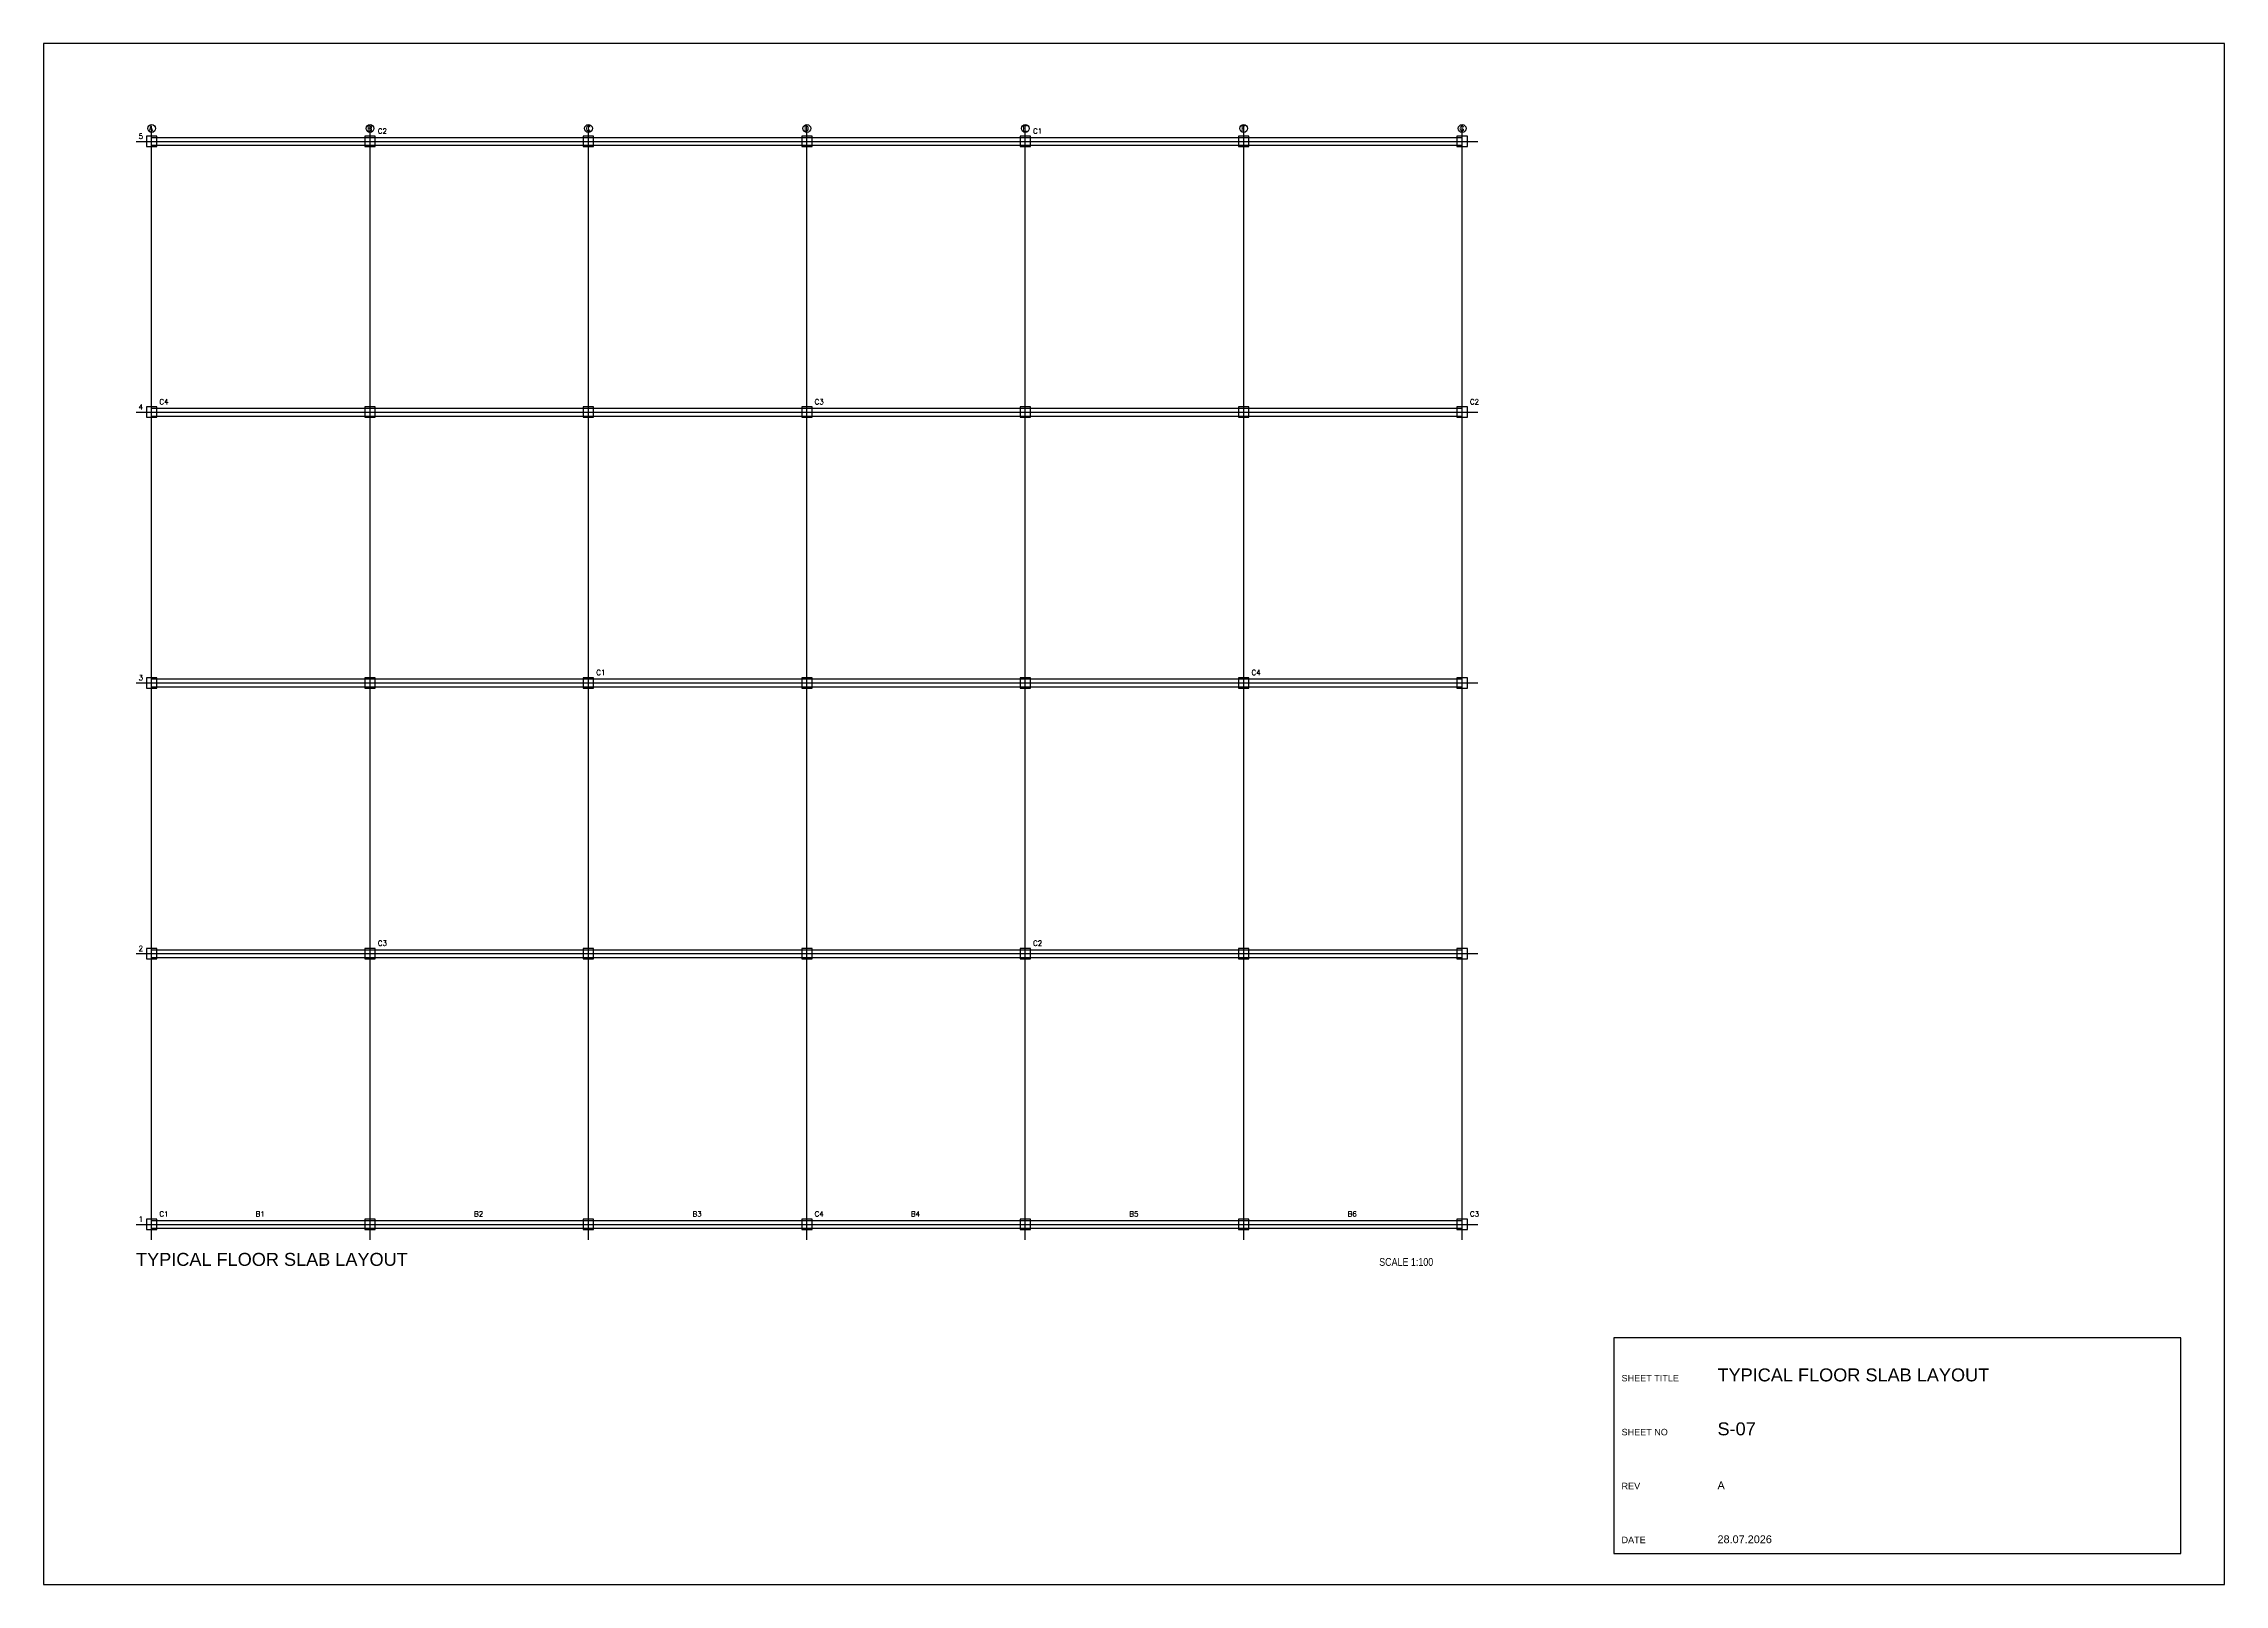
# Model space of a CAD drawing. Header units: millimetres. Extents: x 0 to 12841, y 0 to 594.
# Drawn here: x 6000 to 6841, y 0 to 594 of the extents above; entities that cross this region are included whole.
import ezdxf

# ---------------------------------------------------------------- set-up
doc = ezdxf.new("R2010")
doc.units = ezdxf.units.MM
for name, color, linetype in [('BEAM', 7, 'Continuous'), ('COLUMN', 7, 'Continuous'), ('FRAME', 7, 'Continuous'), ('GRID', 7, 'Continuous'), ('TITLE', 7, 'Continuous'), ('TITLES', 7, 'Continuous')]:
    doc.layers.add(name, color=color, linetype=linetype)
doc.styles.add('Arial', font='arial.ttf')
doc.styles.add('ROMANS', font='romans.shx')
doc.styles.add('SWISSC', font='swissc.ttf')

msp = doc.modelspace()

# ---------------------------------------------------------------- linework, layer by layer
at = {"layer": 'BEAM'}
for p, q in [((6041.64, 557.8), (6113.84, 557.8)), ((6113.84, 557.8), (6186.05, 557.8)), ((6186.05, 557.8), (6258.25, 557.8)), ((6258.25, 557.8), (6330.45, 557.8)), ((6330.45, 557.8), (6402.65, 557.8)), ((6402.65, 557.8), (6474.86, 557.8)), ((6474.86, 557.8), (6547.06, 557.8)), ((6041.64, 554.8), (6113.84, 554.8)), ((6113.84, 554.8), (6186.05, 554.8)), ((6186.05, 554.8), (6258.25, 554.8)), ((6258.25, 554.8), (6330.45, 554.8)), ((6330.45, 554.8), (6402.65, 554.8)), ((6402.65, 554.8), (6474.86, 554.8)), ((6474.86, 554.8), (6547.06, 554.8)), ((6041.64, 453.43), (6113.84, 453.43)), ((6041.64, 450.43), (6113.84, 450.43)), ((6113.84, 453.43), (6186.05, 453.43)), ((6113.84, 450.43), (6186.05, 450.43)), ((6186.05, 453.43), (6258.25, 453.43)), ((6186.05, 450.43), (6258.25, 450.43)), ((6258.25, 453.43), (6330.45, 453.43)), ((6258.25, 450.43), (6330.45, 450.43)), ((6330.45, 453.43), (6402.65, 453.43)), ((6330.45, 450.43), (6402.65, 450.43)), ((6402.65, 453.43), (6474.86, 453.43)), ((6402.65, 450.43), (6474.86, 450.43)), ((6474.86, 453.43), (6547.06, 453.43)), ((6474.86, 450.43), (6547.06, 450.43)), ((6041.64, 349.05), (6113.84, 349.05)), ((6041.64, 346.05), (6113.84, 346.05)), ((6113.84, 349.05), (6186.05, 349.05)), ((6113.84, 346.05), (6186.05, 346.05)), ((6186.05, 349.05), (6258.25, 349.05)), ((6186.05, 346.05), (6258.25, 346.05)), ((6258.25, 349.05), (6330.45, 349.05)), ((6258.25, 346.05), (6330.45, 346.05)), ((6330.45, 349.05), (6402.65, 349.05)), ((6330.45, 346.05), (6402.65, 346.05)), ((6402.65, 349.05), (6474.86, 349.05)), ((6402.65, 346.05), (6474.86, 346.05)), ((6474.86, 349.05), (6547.06, 349.05)), ((6474.86, 346.05), (6547.06, 346.05)), ((6041.64, 244.68), (6113.84, 244.68)), ((6113.84, 244.68), (6186.05, 244.68)), ((6186.05, 244.68), (6258.25, 244.68)), ((6258.25, 244.68), (6330.45, 244.68)), ((6330.45, 244.68), (6402.65, 244.68)), ((6402.65, 244.68), (6474.86, 244.68)), ((6474.86, 244.68), (6547.06, 244.68)), ((6041.64, 241.68), (6113.84, 241.68)), ((6113.84, 241.68), (6186.05, 241.68)), ((6186.05, 241.68), (6258.25, 241.68)), ((6258.25, 241.68), (6330.45, 241.68)), ((6330.45, 241.68), (6402.65, 241.68)), ((6402.65, 241.68), (6474.86, 241.68)), ((6474.86, 241.68), (6547.06, 241.68)), ((6041.64, 140.3), (6113.84, 140.3)), ((6041.64, 137.3), (6113.84, 137.3)), ((6113.84, 140.3), (6186.05, 140.3)), ((6113.84, 137.3), (6186.05, 137.3)), ((6186.05, 140.3), (6258.25, 140.3)), ((6186.05, 137.3), (6258.25, 137.3)), ((6258.25, 140.3), (6330.45, 140.3)), ((6258.25, 137.3), (6330.45, 137.3)), ((6330.45, 140.3), (6402.65, 140.3)), ((6330.45, 137.3), (6402.65, 137.3)), ((6402.65, 140.3), (6474.86, 140.3)), ((6402.65, 137.3), (6474.86, 137.3)), ((6474.86, 140.3), (6547.06, 140.3)), ((6474.86, 137.3), (6547.06, 137.3))]:
    msp.add_line(p, q, dxfattribs=at)
at = {"layer": 'COLUMN'}
for points in [[(6039.64, 554.3), (6043.64, 554.3), (6043.64, 558.3), (6039.64, 558.3)], [(6123.88, 554.3), (6127.88, 554.3), (6127.88, 558.3), (6123.88, 558.3)], [(6208.11, 554.3), (6212.11, 554.3), (6212.11, 558.3), (6208.11, 558.3)], [(6292.35, 554.3), (6296.35, 554.3), (6296.35, 558.3), (6292.35, 558.3)], [(6376.59, 554.3), (6380.59, 554.3), (6380.59, 558.3), (6376.59, 558.3)], [(6460.82, 554.3), (6464.82, 554.3), (6464.82, 558.3), (6460.82, 558.3)], [(6545.06, 554.3), (6549.06, 554.3), (6549.06, 558.3), (6545.06, 558.3)], [(6039.64, 449.93), (6043.64, 449.93), (6043.64, 453.93), (6039.64, 453.93)], [(6123.88, 449.93), (6127.88, 449.93), (6127.88, 453.93), (6123.88, 453.93)], [(6208.11, 449.93), (6212.11, 449.93), (6212.11, 453.93), (6208.11, 453.93)], [(6292.35, 449.93), (6296.35, 449.93), (6296.35, 453.93), (6292.35, 453.93)], [(6376.59, 449.93), (6380.59, 449.93), (6380.59, 453.93), (6376.59, 453.93)], [(6460.82, 449.93), (6464.82, 449.93), (6464.82, 453.93), (6460.82, 453.93)], [(6545.06, 449.93), (6549.06, 449.93), (6549.06, 453.93), (6545.06, 453.93)], [(6039.64, 345.55), (6043.64, 345.55), (6043.64, 349.55), (6039.64, 349.55)], [(6123.88, 345.55), (6127.88, 345.55), (6127.88, 349.55), (6123.88, 349.55)], [(6208.11, 345.55), (6212.11, 345.55), (6212.11, 349.55), (6208.11, 349.55)], [(6292.35, 345.55), (6296.35, 345.55), (6296.35, 349.55), (6292.35, 349.55)], [(6376.59, 345.55), (6380.59, 345.55), (6380.59, 349.55), (6376.59, 349.55)], [(6460.82, 345.55), (6464.82, 345.55), (6464.82, 349.55), (6460.82, 349.55)], [(6545.06, 345.55), (6549.06, 345.55), (6549.06, 349.55), (6545.06, 349.55)], [(6039.64, 241.18), (6043.64, 241.18), (6043.64, 245.18), (6039.64, 245.18)], [(6123.88, 241.18), (6127.88, 241.18), (6127.88, 245.18), (6123.88, 245.18)], [(6208.11, 241.18), (6212.11, 241.18), (6212.11, 245.18), (6208.11, 245.18)], [(6292.35, 241.18), (6296.35, 241.18), (6296.35, 245.18), (6292.35, 245.18)], [(6376.59, 241.18), (6380.59, 241.18), (6380.59, 245.18), (6376.59, 245.18)], [(6460.82, 241.18), (6464.82, 241.18), (6464.82, 245.18), (6460.82, 245.18)], [(6545.06, 241.18), (6549.06, 241.18), (6549.06, 245.18), (6545.06, 245.18)], [(6039.64, 136.8), (6043.64, 136.8), (6043.64, 140.8), (6039.64, 140.8)], [(6123.88, 136.8), (6127.88, 136.8), (6127.88, 140.8), (6123.88, 140.8)], [(6208.11, 136.8), (6212.11, 136.8), (6212.11, 140.8), (6208.11, 140.8)], [(6292.35, 136.8), (6296.35, 136.8), (6296.35, 140.8), (6292.35, 140.8)], [(6376.59, 136.8), (6380.59, 136.8), (6380.59, 140.8), (6376.59, 140.8)], [(6460.82, 136.8), (6464.82, 136.8), (6464.82, 140.8), (6460.82, 140.8)], [(6545.06, 136.8), (6549.06, 136.8), (6549.06, 140.8), (6545.06, 140.8)]]:
    msp.add_lwpolyline(points, close=True, dxfattribs=at)
at = {"layer": 'FRAME'}
msp.add_lwpolyline([(6000, 0), (6841, 0), (6841, 594), (6000, 594)], close=True, dxfattribs=at)
at = {"layer": 'GRID'}
for p, q in [((6035.64, 556.3), (6109.56, 556.3)), ((6041.64, 490.72), (6041.64, 562.3)), ((6109.56, 556.3), (6183.47, 556.3)), ((6125.88, 490.72), (6125.88, 562.3)), ((6183.47, 556.3), (6257.39, 556.3)), ((6210.11, 490.72), (6210.11, 562.3)), ((6257.39, 556.3), (6331.31, 556.3)), ((6294.35, 490.72), (6294.35, 562.3)), ((6331.31, 556.3), (6405.23, 556.3)), ((6378.59, 490.72), (6378.59, 562.3)), ((6405.23, 556.3), (6479.14, 556.3)), ((6462.82, 490.72), (6462.82, 562.3)), ((6479.14, 556.3), (6553.06, 556.3)), ((6547.06, 490.72), (6547.06, 562.3)), ((6041.64, 419.13), (6041.64, 490.72)), ((6125.88, 419.13), (6125.88, 490.72)), ((6210.11, 419.13), (6210.11, 490.72)), ((6294.35, 419.13), (6294.35, 490.72)), ((6378.59, 419.13), (6378.59, 490.72)), ((6462.82, 419.13), (6462.82, 490.72)), ((6547.06, 419.13), (6547.06, 490.72)), ((6035.64, 451.93), (6109.56, 451.93)), ((6109.56, 451.93), (6183.47, 451.93)), ((6183.47, 451.93), (6257.39, 451.93)), ((6257.39, 451.93), (6331.31, 451.93)), ((6331.31, 451.93), (6405.23, 451.93)), ((6405.23, 451.93), (6479.14, 451.93)), ((6479.14, 451.93), (6553.06, 451.93)), ((6041.64, 347.55), (6041.64, 419.13)), ((6125.88, 347.55), (6125.88, 419.13)), ((6210.11, 347.55), (6210.11, 419.13)), ((6294.35, 347.55), (6294.35, 419.13)), ((6378.59, 347.55), (6378.59, 419.13)), ((6462.82, 347.55), (6462.82, 419.13)), ((6547.06, 347.55), (6547.06, 419.13)), ((6035.64, 347.55), (6109.56, 347.55)), ((6041.64, 275.97), (6041.64, 347.55)), ((6109.56, 347.55), (6183.47, 347.55)), ((6125.88, 275.97), (6125.88, 347.55)), ((6183.47, 347.55), (6257.39, 347.55)), ((6210.11, 275.97), (6210.11, 347.55)), ((6257.39, 347.55), (6331.31, 347.55)), ((6294.35, 275.97), (6294.35, 347.55)), ((6331.31, 347.55), (6405.23, 347.55)), ((6378.59, 275.97), (6378.59, 347.55)), ((6405.23, 347.55), (6479.14, 347.55)), ((6462.82, 275.97), (6462.82, 347.55)), ((6479.14, 347.55), (6553.06, 347.55)), ((6547.06, 275.97), (6547.06, 347.55)), ((6041.64, 204.38), (6041.64, 275.97)), ((6125.88, 204.38), (6125.88, 275.97)), ((6210.11, 204.38), (6210.11, 275.97)), ((6294.35, 204.38), (6294.35, 275.97)), ((6378.59, 204.38), (6378.59, 275.97)), ((6462.82, 204.38), (6462.82, 275.97)), ((6547.06, 204.38), (6547.06, 275.97)), ((6035.64, 243.18), (6109.56, 243.18)), ((6109.56, 243.18), (6183.47, 243.18)), ((6183.47, 243.18), (6257.39, 243.18)), ((6257.39, 243.18), (6331.31, 243.18)), ((6331.31, 243.18), (6405.23, 243.18)), ((6405.23, 243.18), (6479.14, 243.18)), ((6479.14, 243.18), (6553.06, 243.18)), ((6041.64, 132.8), (6041.64, 204.38)), ((6125.88, 132.8), (6125.88, 204.38)), ((6210.11, 132.8), (6210.11, 204.38)), ((6294.35, 132.8), (6294.35, 204.38)), ((6378.59, 132.8), (6378.59, 204.38)), ((6462.82, 132.8), (6462.82, 204.38)), ((6547.06, 132.8), (6547.06, 204.38)), ((6035.64, 138.8), (6109.56, 138.8)), ((6109.56, 138.8), (6183.47, 138.8)), ((6183.47, 138.8), (6257.39, 138.8)), ((6257.39, 138.8), (6331.31, 138.8)), ((6331.31, 138.8), (6405.23, 138.8)), ((6405.23, 138.8), (6479.14, 138.8)), ((6479.14, 138.8), (6553.06, 138.8))]:
    msp.add_line(p, q, dxfattribs=at)
for centre in [(6041.64, 561.3), (6125.88, 561.3), (6210.11, 561.3), (6294.35, 561.3), (6378.59, 561.3), (6462.82, 561.3), (6547.06, 561.3)]:
    msp.add_circle(centre, 1.5, dxfattribs=at)
at = {"layer": 'TITLE'}
for p, q in [((6678.41, 95.04), (6605.52, 95.04)), ((6605.52, 95.04), (6605.52, 53.46)), ((6751.29, 95.04), (6678.41, 95.04)), ((6824.18, 95.04), (6751.29, 95.04)), ((6824.18, 53.46), (6824.18, 95.04)), ((6605.52, 53.46), (6605.52, 11.88)), ((6824.18, 11.88), (6824.18, 53.46)), ((6605.52, 11.88), (6678.41, 11.88)), ((6678.41, 11.88), (6751.29, 11.88)), ((6751.29, 11.88), (6824.18, 11.88))]:
    msp.add_line(p, q, dxfattribs=at)

# ---------------------------------------------------------------- texts
at = {"layer": 'BEAM', "style": 'ROMANS'}
for s, p in [('B1', (6081.76, 141.8)), ('B2', (6165.99, 141.8)), ('B3', (6250.23, 141.8)), ('B4', (6334.47, 141.8)), ('B5', (6418.7, 141.8)), ('B6', (6502.94, 141.8))]:
    msp.add_text(s, height=2, dxfattribs=at).set_placement(p)
at = {"layer": 'COLUMN', "style": 'ROMANS'}
for s, p in [('C2', (6128.88, 559.3)), ('C1', (6381.59, 559.3)), ('C4', (6044.64, 454.93)), ('C3', (6297.35, 454.93)), ('C2', (6550.06, 454.93)), ('C1', (6213.11, 350.55)), ('C4', (6465.82, 350.55)), ('C3', (6128.88, 246.18)), ('C2', (6381.59, 246.18)), ('C1', (6044.64, 141.8)), ('C4', (6297.35, 141.8)), ('C3', (6550.06, 141.8))]:
    msp.add_text(s, height=2, dxfattribs=at).set_placement(p)
at = {"layer": 'GRID', "style": 'ROMANS'}
for s, p in [('5', (6036.64, 557.3)), ('A', (6040.64, 560.3)), ('B', (6124.88, 560.3)), ('C', (6209.11, 560.3)), ('D', (6293.35, 560.3)), ('E', (6377.59, 560.3)), ('F', (6461.82, 560.3)), ('G', (6546.06, 560.3)), ('4', (6036.64, 452.93)), ('3', (6036.64, 348.55)), ('2', (6036.64, 244.18)), ('1', (6036.64, 139.8))]:
    msp.add_text(s, height=2, dxfattribs=at).set_placement(p)
at = {"layer": 'TITLE', "style": 'Arial'}
for s, height, p in [('SHEET TITLE', 2.5, (6608.52, 78.25)), ('TYPICAL FLOOR SLAB LAYOUT', 5, (6645.52, 78.25)), ('SHEET NO', 2.5, (6608.52, 57.46)), ('S-07', 5, (6645.52, 57.46)), ('REV', 2.5, (6608.52, 36.67)), ('A', 3, (6645.52, 36.67)), ('DATE', 2.5, (6608.52, 15.88)), ('28.07.2026', 3, (6645.52, 15.88))]:
    msp.add_text(s, height=height, dxfattribs=at).set_placement(p)
at = {"layer": 'TITLES'}
for s, height, style, p in [('TYPICAL FLOOR SLAB LAYOUT', 5, 'Arial', (6035.64, 122.8)), ('SCALE 1:100', 3, 'SWISSC', (6515.06, 122.8))]:
    msp.add_text(s, height=height, dxfattribs=dict(at, style=style)).set_placement(p)

doc.saveas('drawing.dxf')
